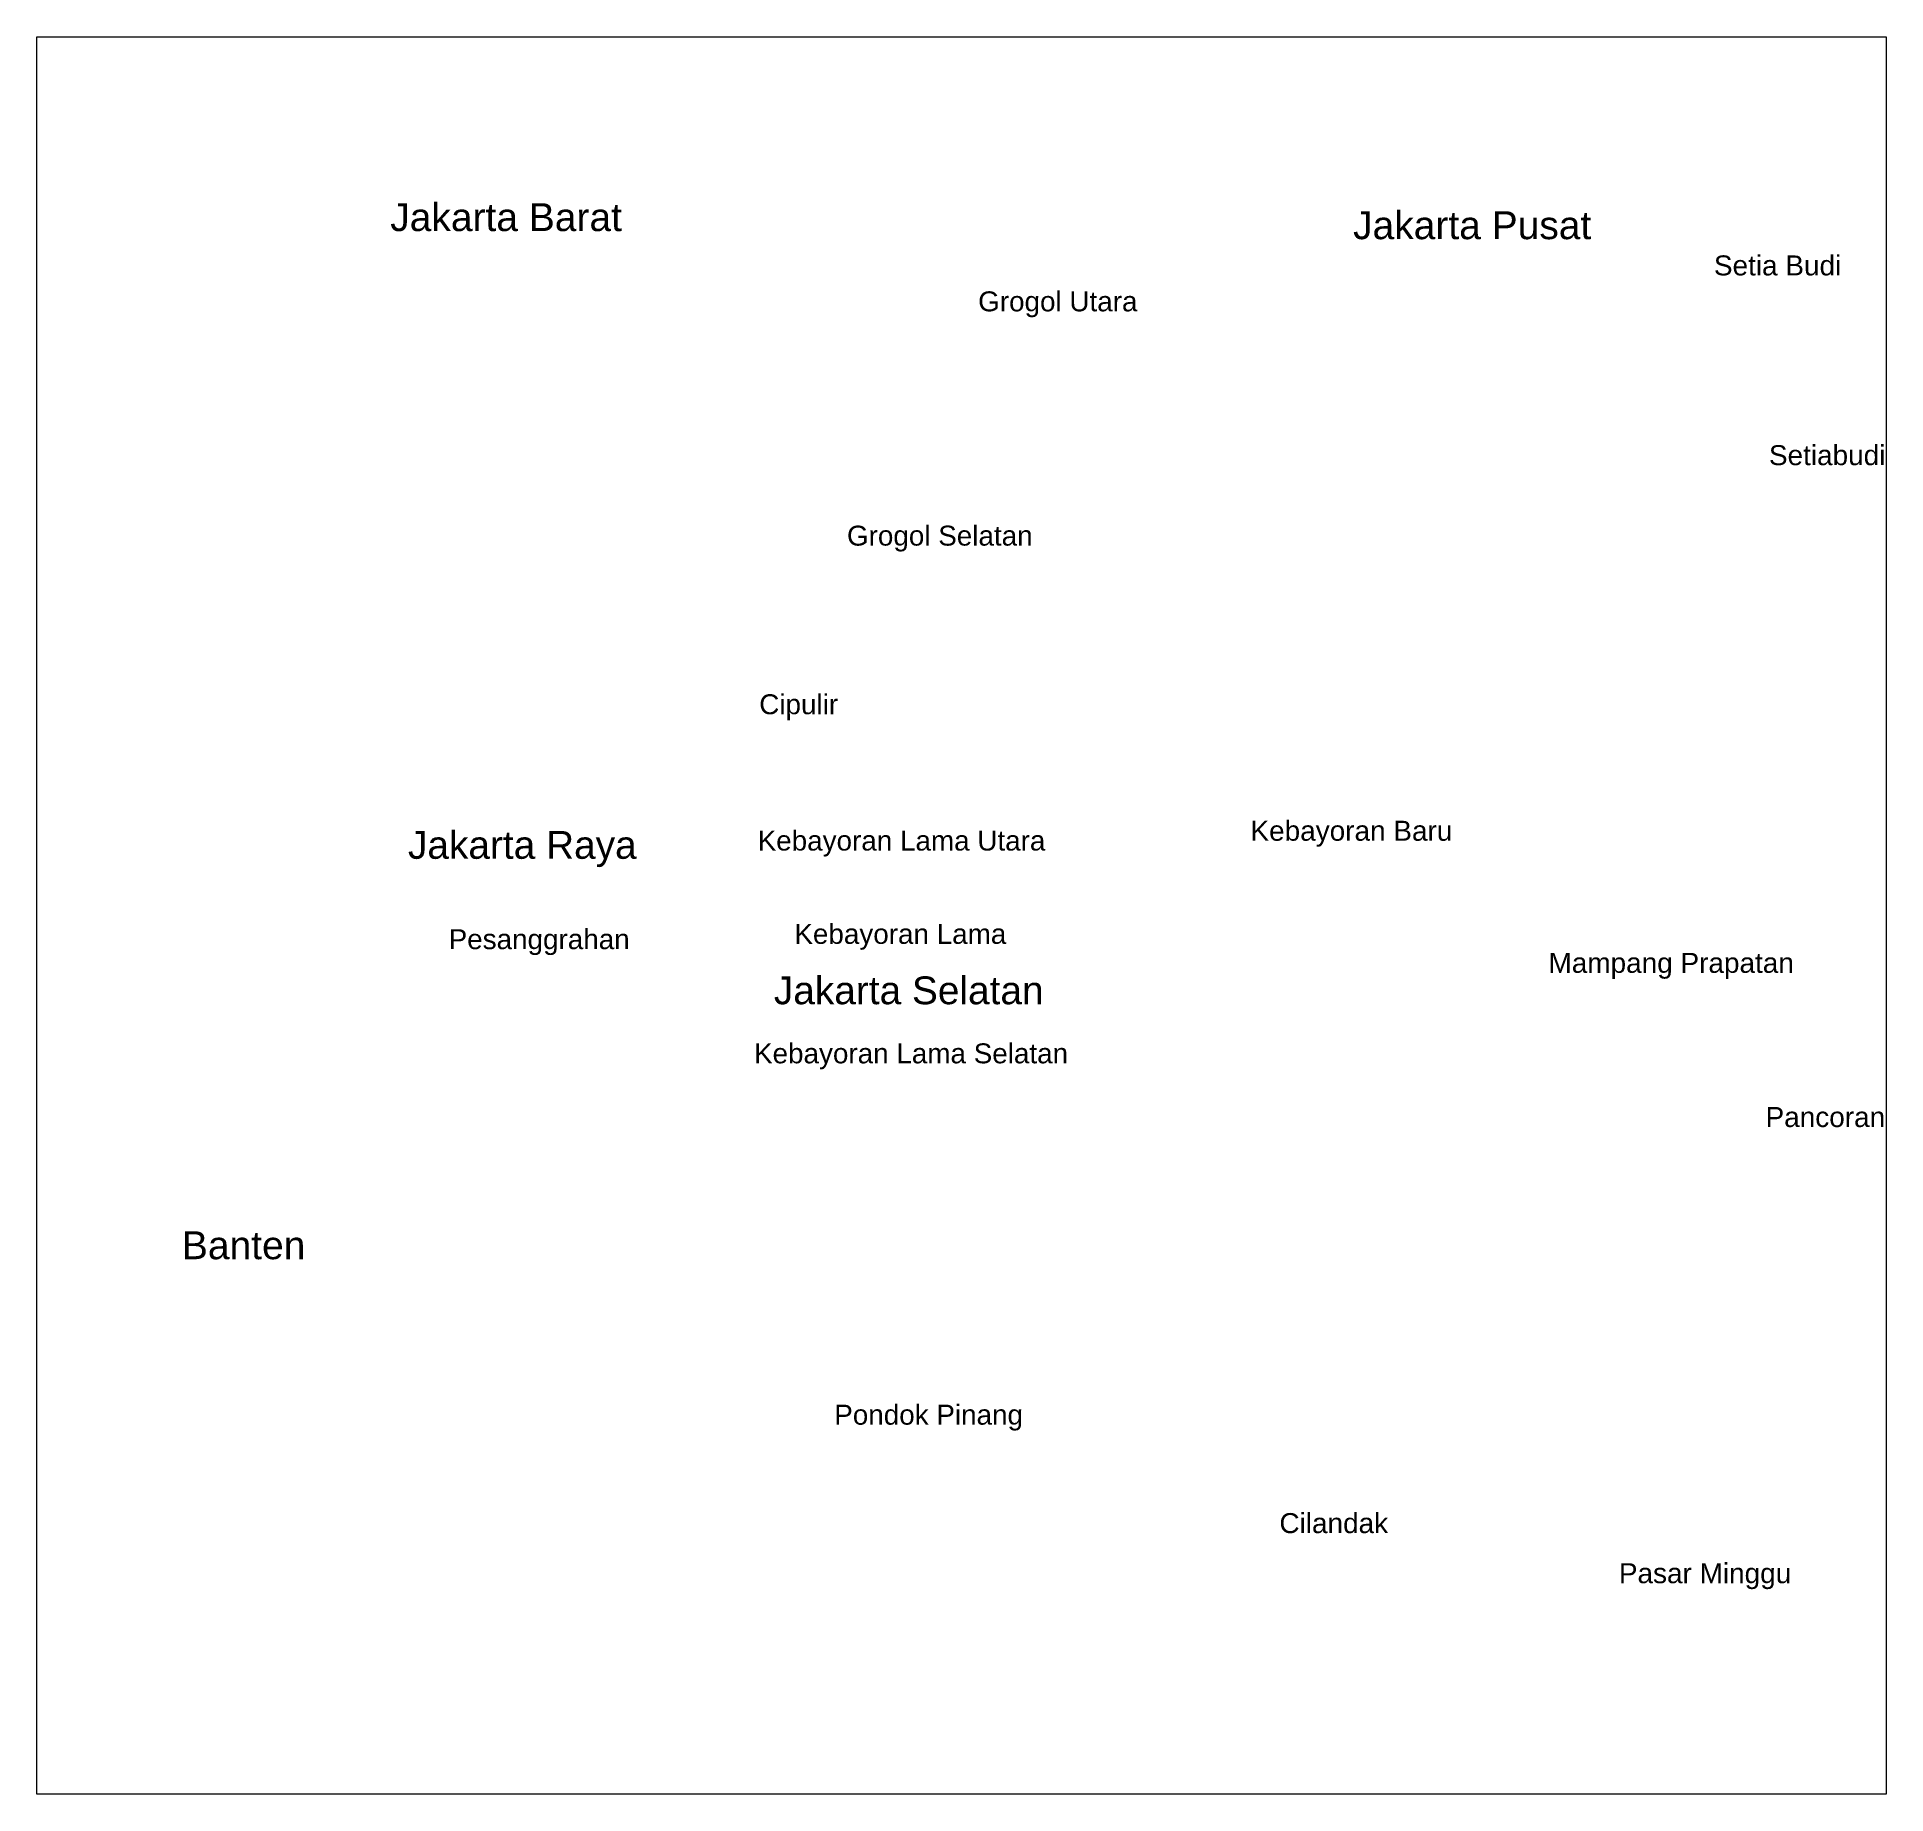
# Model space of a CAD drawing. Header units: inches. Extents: x -2504904 to 1187153, y -210426 to 1791474.
# Drawn here: x -582311 to -370753, y 43549 to 244548 of the extents above; entities that cross this region are included whole.
import ezdxf

# ---------------------------------------------------------------- set-up
doc = ezdxf.new("R2010")
doc.units = ezdxf.units.IN
doc.header["$MEASUREMENT"] = 0
doc.linetypes.add('PHANTOM2', pattern=[1.25, 0.625, -0.125, 0.125, -0.125, 0.125, -0.125])
doc.layers.add('Batas Luar', color=7, linetype='Continuous', lineweight=20)
doc.layers.add('Batas Wilayah', color=7, linetype='PHANTOM2')
doc.styles.get("Standard").update_dxf_attribs({"font": 'arial.ttf'})

msp = doc.modelspace()

# ---------------------------------------------------------------- texts
at = {"layer": 'Batas Wilayah', "attachment_point": 1}
for s, width, gutter_width, insert, char_height in [('Jakarta Barat', 26313.56, 15957, (-541891, 225534), 3191.33), ('Jakarta Pusat', 32119.8, 15957, (-431728, 224611), 3191.33), ('Setia Budi', 29559.58, 11441, (-390444, 219560), 2288.2), ('Grogol Utara', 18795.76, 11398, (-474626, 215443), 2279.57), ('Setiabudi', 29559.58, 11441, (-384149, 197854), 2288.2), ('Grogol Selatan', 36847.77, 11398, (-489635, 188644), 2279.57), ('Cipulir', 18795.76, 11398, (-499674, 169355), 2279.6), ('Kebayoran Baru', 33758.4, 11441, (-443469, 154889), 2288.15), ('Jakarta Raya', 26214.8, 15897, (-539861, 153715), 3179.36), ('Kebayoran Lama Utara', 33631.7, 11398, (-499856, 153759), 2279.57), ('Pesanggrahan', 18795.76, 11398, (-535209, 142479), 2279.57), ('Kebayoran Lama', 33631.7, 11398, (-495655, 143085), 2279.57), ('Mampang Prapatan', 29559.58, 11441, (-409367, 139777), 2288.15), ('Jakarta Selatan', 36999.83, 15897, (-497998, 137076), 3179.36), ('Kebayoran Lama Selatan', 40495.5, 11398, (-500271, 129417), 2279.57), ('Pancoran', 18866.57, 11441, (-384535, 122139), 2288.2), ('Banten', 26313.56, 15957, (-565730, 107920), 3191.3), ('Pondok Pinang', 30565.15, 11398, (-491093, 88081), 2279.57), ('Cilandak', 18866.57, 11441, (-440157, 75682), 2288.2), ('Pasar Minggu', 28874.06, 11441, (-401317, 69953), 2288.15)]:
    msp.add_mtext_dynamic_manual_height_columns(s, width=width, gutter_width=gutter_width, heights=[0], dxfattribs=dict(at, insert=insert, char_height=char_height))

# ---------------------------------------------------------------- linework, layer by layer
at = {"layer": 'Batas Luar'}
msp.add_lwpolyline([(-582311, 244548), (-370753, 244548), (-370753, 43549), (-582311, 43549)], close=True, dxfattribs=at)

msp.set_redraw_order([(e.dxf.handle, doc.entitydb.next_handle()) for e in msp.query("TEXT MTEXT ATTDEF DIMENSION ARC_DIMENSION")])  # texts and dimensions are drawn at this point

doc.saveas('drawing.dxf')
